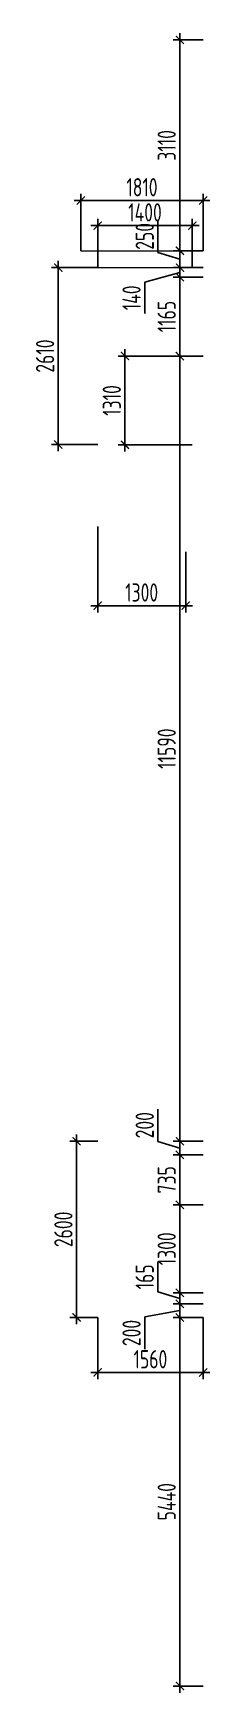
# Model space of a CAD drawing. Header units: millimetres. Extents: x -350007 to 536090, y -888 to 198380.
# Drawn here: x -350007 to -347392, y 81946 to 106441 of the extents above; entities that cross this region are included whole.
import ezdxf

# ---------------------------------------------------------------- set-up
doc = ezdxf.new("R2010")
doc.units = ezdxf.units.MM
doc.layers.add('АР_Размеры нов.', color=15, linetype='Continuous', lineweight=0)
doc.styles.add('ISOCPEUR', font='isocpeur.ttf', dxfattribs={"width": 0.7})
doc.dimstyles.new('R_100', dxfattribs={"dimtxt": 270, "dimasz": 120, "dimexe": 100, "dimexo": 0, "dimgap": 60, "dimtad": 1, "dimdec": 0, "dimrnd": 5, "dimzin": 0, "dimdsep": 46, "dimtxsty": 'ISOCPEUR', "dimblk": 'ARCHTICK', "dimcen": 0, "dimdle": 100, "dimclrd": 256, "dimclre": 256, "dimclrt": 256, "dimadec": 0, "dimazin": 0, "dimtfac": 2, "dimtdec": 0, "dimtofl": 0, "dimtmove": 1, "dimatfit": 3, "dimfxl": 1, "dimtvp": 3, "dimtolj": 1, "dimtzin": 0, "dimarcsym": 0})

msp = doc.modelspace()

# ---------------------------------------------------------------- blocks, each defined once
blk = doc.blocks.new('_ArchTick')
at = {"color": 0, "linetype": 'ByBlock', "const_width": 0.15}
blk.add_lwpolyline([(-0.5, -0.5), (0.5, 0.5)], dxfattribs=at)
blk = doc.blocks.new('*D2887')
at = {"layer": 'АР_Размеры нов.', "lineweight": -2, "ltscale": 100, "transparency": 16777216}
for p, q in [((-349052, 99159), (-349052, 97891)), ((-347750, 98785), (-347750, 97891)), ((-347650, 97991), (-349152, 97991))]:
    blk.add_line(p, q, dxfattribs=at)
at = {"layer": 'АР_Размеры нов.', "lineweight": -2, "ltscale": 100, "transparency": 16777216, "xscale": 120, "yscale": 120, "zscale": 120, "rotation": 180}
blk.add_blockref('_ArchTick', (-349052, 97991), dxfattribs=at)
at = {"layer": 'АР_Размеры нов.', "lineweight": -2, "ltscale": 100, "transparency": 16777216, "xscale": 120, "yscale": 120, "zscale": 120}
blk.add_blockref('_ArchTick', (-347750, 97991), dxfattribs=at)
at = {"layer": 'АР_Размеры нов.', "ltscale": 100, "transparency": 16777216, "insert": (-348401, 98186), "char_height": 270, "attachment_point": 5, "style": 'ISOCPEUR'}
blk.add_mtext('\\A1;1300', dxfattribs=at)
blk = doc.blocks.new('*D2952')
at = {"layer": 'АР_Размеры нов.', "lineweight": -2, "ltscale": 100, "transparency": 16777216}
for p, q in [((-349052, 102980), (-349735, 102980)), ((-349635, 100270), (-349635, 103080)), ((-349049, 100370), (-349735, 100370))]:
    blk.add_line(p, q, dxfattribs=at)
at = {"layer": 'АР_Размеры нов.', "lineweight": -2, "ltscale": 100, "transparency": 16777216, "xscale": 120, "yscale": 120, "zscale": 120}
for p, rotation in [((-349635, 102980), 90), ((-349635, 100370), 270)]:
    blk.add_blockref('_ArchTick', p, dxfattribs=dict(at, rotation=rotation))
at = {"layer": 'АР_Размеры нов.', "ltscale": 100, "transparency": 16777216, "insert": (-349830, 101675), "char_height": 270, "attachment_point": 5, "rotation": 90, "style": 'ISOCPEUR'}
blk.add_mtext('\\A1;2610', dxfattribs=at)
blk = doc.blocks.new('*D2953')
at = {"layer": 'АР_Размеры нов.', "lineweight": -2, "ltscale": 100, "transparency": 16777216}
for p, q in [((-349052, 102980), (-349052, 103701)), ((-347652, 102980), (-347652, 103701)), ((-349152, 103601), (-347552, 103601))]:
    blk.add_line(p, q, dxfattribs=at)
at = {"layer": 'АР_Размеры нов.', "lineweight": -2, "ltscale": 100, "transparency": 16777216, "xscale": 120, "yscale": 120, "zscale": 120, "rotation": 180}
blk.add_blockref('_ArchTick', (-349052, 103601), dxfattribs=at)
at = {"layer": 'АР_Размеры нов.', "lineweight": -2, "ltscale": 100, "transparency": 16777216, "xscale": 120, "yscale": 120, "zscale": 120}
blk.add_blockref('_ArchTick', (-347652, 103601), dxfattribs=at)
at = {"layer": 'АР_Размеры нов.', "ltscale": 100, "transparency": 16777216, "insert": (-348352, 103796), "char_height": 270, "attachment_point": 5, "style": 'ISOCPEUR'}
blk.add_mtext('\\A1;1400', dxfattribs=at)
blk = doc.blocks.new('*D7038')
at = {"layer": 'АР_Размеры нов.', "lineweight": -2, "transparency": 16777216}
for p, q in [((-347492, 87486), (-347936, 87486)), ((-347836, 81946), (-347836, 87586)), ((-347492, 82046), (-347936, 82046))]:
    blk.add_line(p, q, dxfattribs=at)
at = {"layer": 'АР_Размеры нов.', "lineweight": -2, "transparency": 16777216, "xscale": 120, "yscale": 120, "zscale": 120}
for p, rotation in [((-347836, 87486), 90), ((-347836, 82046), 270)]:
    blk.add_blockref('_ArchTick', p, dxfattribs=dict(at, rotation=rotation))
at = {"layer": 'АР_Размеры нов.', "transparency": 16777216, "insert": (-348031, 84766), "char_height": 270, "attachment_point": 5, "rotation": 90, "style": 'ISOCPEUR'}
blk.add_mtext('\\A1;5440', dxfattribs=at)
blk = doc.blocks.new('*D7039')
at = {"layer": 'АР_Размеры нов.', "lineweight": -2, "transparency": 16777216}
for p, q in [((-347836, 87386), (-347836, 87786)), ((-347836, 87586), (-348356, 87496)), ((-348356, 87496), (-348356, 87017)), ((-347492, 87686), (-347936, 87686)), ((-347492, 87486), (-347936, 87486))]:
    blk.add_line(p, q, dxfattribs=at)
at = {"layer": 'АР_Размеры нов.', "lineweight": -2, "transparency": 16777216, "xscale": 120, "yscale": 120, "zscale": 120}
for p, rotation in [((-347836, 87686), 90), ((-347836, 87486), 270)]:
    blk.add_blockref('_ArchTick', p, dxfattribs=dict(at, rotation=rotation))
at = {"layer": 'АР_Размеры нов.', "transparency": 16777216, "insert": (-348551, 87256), "char_height": 270, "attachment_point": 5, "rotation": 90, "style": 'ISOCPEUR'}
blk.add_mtext('\\A1;200', dxfattribs=at)
blk = doc.blocks.new('*D7040')
at = {"layer": 'АР_Размеры нов.', "lineweight": -2, "transparency": 16777216}
for p, q in [((-348161, 87865), (-348161, 88306)), ((-347836, 87586), (-347836, 87949)), ((-347836, 87767), (-348161, 87865)), ((-347492, 87849), (-347936, 87849)), ((-347492, 87686), (-347936, 87686))]:
    blk.add_line(p, q, dxfattribs=at)
at = {"layer": 'АР_Размеры нов.', "lineweight": -2, "transparency": 16777216, "xscale": 120, "yscale": 120, "zscale": 120}
for p, rotation in [((-347836, 87849), 90), ((-347836, 87686), 270)]:
    blk.add_blockref('_ArchTick', p, dxfattribs=dict(at, rotation=rotation))
at = {"layer": 'АР_Размеры нов.', "transparency": 16777216, "insert": (-348356, 88085), "char_height": 270, "attachment_point": 5, "rotation": 90, "style": 'ISOCPEUR'}
blk.add_mtext('\\A1;165', dxfattribs=at)
blk = doc.blocks.new('*D7041')
at = {"layer": 'АР_Размеры нов.', "lineweight": -2, "transparency": 16777216}
for p, q in [((-347836, 87749), (-347836, 89249)), ((-347492, 89149), (-347936, 89149)), ((-347492, 87849), (-347936, 87849))]:
    blk.add_line(p, q, dxfattribs=at)
at = {"layer": 'АР_Размеры нов.', "lineweight": -2, "transparency": 16777216, "xscale": 120, "yscale": 120, "zscale": 120}
for p, rotation in [((-347836, 89149), 90), ((-347836, 87849), 270)]:
    blk.add_blockref('_ArchTick', p, dxfattribs=dict(at, rotation=rotation))
at = {"layer": 'АР_Размеры нов.', "transparency": 16777216, "insert": (-348031, 88499), "char_height": 270, "attachment_point": 5, "rotation": 90, "style": 'ISOCPEUR'}
blk.add_mtext('\\A1;1300', dxfattribs=at)
blk = doc.blocks.new('*D7042')
at = {"layer": 'АР_Размеры нов.', "lineweight": -2, "transparency": 16777216}
for p, q in [((-347836, 89049), (-347836, 89986)), ((-347492, 89886), (-347936, 89886)), ((-347492, 89149), (-347936, 89149))]:
    blk.add_line(p, q, dxfattribs=at)
at = {"layer": 'АР_Размеры нов.', "lineweight": -2, "transparency": 16777216, "xscale": 120, "yscale": 120, "zscale": 120}
for p, rotation in [((-347836, 89886), 90), ((-347836, 89149), 270)]:
    blk.add_blockref('_ArchTick', p, dxfattribs=dict(at, rotation=rotation))
at = {"layer": 'АР_Размеры нов.', "transparency": 16777216, "insert": (-348031, 89517), "char_height": 270, "attachment_point": 5, "rotation": 90, "style": 'ISOCPEUR'}
blk.add_mtext('\\A1;735', dxfattribs=at)
blk = doc.blocks.new('*D7043')
at = {"layer": 'АР_Размеры нов.', "lineweight": -2, "transparency": 16777216}
for p, q in [((-348161, 90083), (-348161, 90562)), ((-347836, 89786), (-347836, 90186)), ((-347836, 89986), (-348161, 90083)), ((-347492, 90086), (-347936, 90086)), ((-347492, 89886), (-347936, 89886))]:
    blk.add_line(p, q, dxfattribs=at)
at = {"layer": 'АР_Размеры нов.', "lineweight": -2, "transparency": 16777216, "xscale": 120, "yscale": 120, "zscale": 120}
for p, rotation in [((-347836, 90086), 90), ((-347836, 89886), 270)]:
    blk.add_blockref('_ArchTick', p, dxfattribs=dict(at, rotation=rotation))
at = {"layer": 'АР_Размеры нов.', "transparency": 16777216, "insert": (-348356, 90323), "char_height": 270, "attachment_point": 5, "rotation": 90, "style": 'ISOCPEUR'}
blk.add_mtext('\\A1;200', dxfattribs=at)
blk = doc.blocks.new('*D7044')
at = {"layer": 'АР_Размеры нов.', "lineweight": -2, "transparency": 16777216}
for p, q in [((-347492, 101675), (-347936, 101675)), ((-347836, 89986), (-347836, 101775)), ((-347492, 90086), (-347936, 90086))]:
    blk.add_line(p, q, dxfattribs=at)
at = {"layer": 'АР_Размеры нов.', "lineweight": -2, "transparency": 16777216, "xscale": 120, "yscale": 120, "zscale": 120}
for p, rotation in [((-347836, 101675), 90), ((-347836, 90086), 270)]:
    blk.add_blockref('_ArchTick', p, dxfattribs=dict(at, rotation=rotation))
at = {"layer": 'АР_Размеры нов.', "transparency": 16777216, "insert": (-348031, 95881), "char_height": 270, "attachment_point": 5, "rotation": 90, "style": 'ISOCPEUR'}
blk.add_mtext('\\A1;11590', dxfattribs=at)
blk = doc.blocks.new('*D7045')
at = {"layer": 'АР_Размеры нов.', "lineweight": -2, "transparency": 16777216}
for p, q in [((-347836, 101575), (-347836, 102940)), ((-347492, 102840), (-347936, 102840)), ((-347492, 101675), (-347936, 101675))]:
    blk.add_line(p, q, dxfattribs=at)
at = {"layer": 'АР_Размеры нов.', "lineweight": -2, "transparency": 16777216, "xscale": 120, "yscale": 120, "zscale": 120}
for p, rotation in [((-347836, 102840), 90), ((-347836, 101675), 270)]:
    blk.add_blockref('_ArchTick', p, dxfattribs=dict(at, rotation=rotation))
at = {"layer": 'АР_Размеры нов.', "transparency": 16777216, "insert": (-348031, 102258), "char_height": 270, "attachment_point": 5, "rotation": 90, "style": 'ISOCPEUR'}
blk.add_mtext('\\A1;1165', dxfattribs=at)
blk = doc.blocks.new('*D7046')
at = {"layer": 'АР_Размеры нов.', "lineweight": -2, "transparency": 16777216}
for p, q in [((-347836, 102910), (-348356, 102765)), ((-347492, 102980), (-347936, 102980)), ((-347836, 102740), (-347836, 103080)), ((-348356, 102765), (-348356, 102305)), ((-347492, 102840), (-347936, 102840))]:
    blk.add_line(p, q, dxfattribs=at)
at = {"layer": 'АР_Размеры нов.', "lineweight": -2, "transparency": 16777216, "xscale": 120, "yscale": 120, "zscale": 120}
for p, rotation in [((-347836, 102980), 90), ((-347836, 102840), 270)]:
    blk.add_blockref('_ArchTick', p, dxfattribs=dict(at, rotation=rotation))
at = {"layer": 'АР_Размеры нов.', "transparency": 16777216, "insert": (-348551, 102535), "char_height": 270, "attachment_point": 5, "rotation": 90, "style": 'ISOCPEUR'}
blk.add_mtext('\\A1;140', dxfattribs=at)
blk = doc.blocks.new('*D7047')
at = {"layer": 'АР_Размеры нов.', "lineweight": -2, "transparency": 16777216}
for p, q in [((-348161, 103203), (-348161, 103682)), ((-347836, 103105), (-348161, 103203)), ((-347492, 103230), (-347936, 103230)), ((-347836, 102880), (-347836, 103330)), ((-347492, 102980), (-347936, 102980))]:
    blk.add_line(p, q, dxfattribs=at)
at = {"layer": 'АР_Размеры нов.', "lineweight": -2, "transparency": 16777216, "xscale": 120, "yscale": 120, "zscale": 120}
for p, rotation in [((-347836, 103230), 90), ((-347836, 102980), 270)]:
    blk.add_blockref('_ArchTick', p, dxfattribs=dict(at, rotation=rotation))
at = {"layer": 'АР_Размеры нов.', "transparency": 16777216, "insert": (-348356, 103442), "char_height": 270, "attachment_point": 5, "rotation": 90, "style": 'ISOCPEUR'}
blk.add_mtext('\\A1;250', dxfattribs=at)
blk = doc.blocks.new('*D7048')
at = {"layer": 'АР_Размеры нов.', "lineweight": -2, "transparency": 16777216}
for p, q in [((-347492, 106341), (-347936, 106341)), ((-347836, 103130), (-347836, 106441)), ((-347492, 103230), (-347936, 103230))]:
    blk.add_line(p, q, dxfattribs=at)
at = {"layer": 'АР_Размеры нов.', "lineweight": -2, "transparency": 16777216, "xscale": 120, "yscale": 120, "zscale": 120}
for p, rotation in [((-347836, 106341), 90), ((-347836, 103230), 270)]:
    blk.add_blockref('_ArchTick', p, dxfattribs=dict(at, rotation=rotation))
at = {"layer": 'АР_Размеры нов.', "transparency": 16777216, "insert": (-348031, 104785), "char_height": 270, "attachment_point": 5, "rotation": 90, "style": 'ISOCPEUR'}
blk.add_mtext('\\A1;3110', dxfattribs=at)
blk = doc.blocks.new('*D7075')
at = {"layer": 'АР_Размеры нов.', "lineweight": -2, "transparency": 16777216}
for p, q in [((-349052, 87486), (-349052, 86574)), ((-347492, 87486), (-347492, 86574)), ((-347392, 86674), (-349152, 86674))]:
    blk.add_line(p, q, dxfattribs=at)
at = {"layer": 'АР_Размеры нов.', "lineweight": -2, "transparency": 16777216, "xscale": 120, "yscale": 120, "zscale": 120, "rotation": 180}
blk.add_blockref('_ArchTick', (-349052, 86674), dxfattribs=at)
at = {"layer": 'АР_Размеры нов.', "lineweight": -2, "transparency": 16777216, "xscale": 120, "yscale": 120, "zscale": 120}
blk.add_blockref('_ArchTick', (-347492, 86674), dxfattribs=at)
at = {"layer": 'АР_Размеры нов.', "transparency": 16777216, "insert": (-348272, 86869), "char_height": 270, "attachment_point": 5, "style": 'ISOCPEUR'}
blk.add_mtext('\\A1;1560', dxfattribs=at)
blk = doc.blocks.new('*D7076')
at = {"layer": 'АР_Размеры нов.', "lineweight": -2, "transparency": 16777216}
for p, q in [((-349364, 87386), (-349364, 90186)), ((-349052, 90086), (-349464, 90086)), ((-349052, 87486), (-349464, 87486))]:
    blk.add_line(p, q, dxfattribs=at)
at = {"layer": 'АР_Размеры нов.', "lineweight": -2, "transparency": 16777216, "xscale": 120, "yscale": 120, "zscale": 120}
for p, rotation in [((-349364, 90086), 90), ((-349364, 87486), 270)]:
    blk.add_blockref('_ArchTick', p, dxfattribs=dict(at, rotation=rotation))
at = {"layer": 'АР_Размеры нов.', "transparency": 16777216, "insert": (-349559, 88786), "char_height": 270, "attachment_point": 5, "rotation": 90, "style": 'ISOCPEUR'}
blk.add_mtext('\\A1;2600', dxfattribs=at)
blk = doc.blocks.new('*D7077')
at = {"layer": 'АР_Размеры нов.', "lineweight": -2, "transparency": 16777216}
for p, q in [((-347392, 103972), (-349402, 103972)), ((-349302, 103230), (-349302, 104072)), ((-347492, 103230), (-347492, 104072))]:
    blk.add_line(p, q, dxfattribs=at)
at = {"layer": 'АР_Размеры нов.', "lineweight": -2, "transparency": 16777216, "xscale": 120, "yscale": 120, "zscale": 120, "rotation": 180}
blk.add_blockref('_ArchTick', (-349302, 103972), dxfattribs=at)
at = {"layer": 'АР_Размеры нов.', "lineweight": -2, "transparency": 16777216, "xscale": 120, "yscale": 120, "zscale": 120}
blk.add_blockref('_ArchTick', (-347492, 103972), dxfattribs=at)
at = {"layer": 'АР_Размеры нов.', "transparency": 16777216, "insert": (-348397, 104167), "char_height": 270, "attachment_point": 5, "style": 'ISOCPEUR'}
blk.add_mtext('\\A1;1810', dxfattribs=at)
blk = doc.blocks.new('*D7172')
at = {"layer": 'АР_Размеры нов.', "lineweight": -2, "transparency": 16777216}
for p, q in [((-347652, 101675), (-348748, 101675)), ((-348648, 100265), (-348648, 101775)), ((-347652, 100365), (-348748, 100365))]:
    blk.add_line(p, q, dxfattribs=at)
at = {"layer": 'АР_Размеры нов.', "lineweight": -2, "transparency": 16777216, "xscale": 120, "yscale": 120, "zscale": 120}
for p, rotation in [((-348648, 101675), 90), ((-348648, 100365), 270)]:
    blk.add_blockref('_ArchTick', p, dxfattribs=dict(at, rotation=rotation))
at = {"layer": 'АР_Размеры нов.', "transparency": 16777216, "insert": (-348843, 101020), "char_height": 270, "attachment_point": 5, "rotation": 90, "style": 'ISOCPEUR'}
blk.add_mtext('\\A1;1310', dxfattribs=at)

# ---------------------------------------------------------------- dimensions: what is measured, and where the dimension line sits
at = {"layer": 'АР_Размеры нов.'}
for base, p1, p2, picture, middle in [((-347835.8, 106340.7), (-347492.2, 103230.3, 0.4), (-347492.2, 106340.7), '*D7048', (-348030.8, 104785.5)), ((-347835.8, 103230.3), (-347492.2, 102980.3, -0.3), (-347492.2, 103230.3, 0.4), '*D7047', (-348355.8, 103262.8)), ((-347835.8, 102840.4), (-347492.2, 101675.4), (-347492.2, 102840.4), '*D7045', (-348030.8, 102257.9)), ((-348647.5, 101675.4), (-347652.2, 100364.6), (-347652.2, 101675.4), '*D7172', (-348842.5, 101020)), ((-347835.8, 101675.4), (-347492.2, 90085.7), (-347492.2, 101675.4), '*D7044', (-348030.8, 95880.5)), ((-347835.8, 90085.7), (-347492.2, 89885.9), (-347492.2, 90085.7), '*D7043', (-348355.8, 90143.3)), ((-349363.5, 90085.8), (-349052.4, 87485.8), (-349052.2, 90085.8), '*D7076', (-349558.5, 88785.8)), ((-347835.8, 89885.9), (-347492.2, 89148.6), (-347492.2, 89885.9), '*D7042', (-348030.8, 89517.3)), ((-347835.8, 89148.6), (-347492.2, 87848.6), (-347492.2, 89148.6), '*D7041', (-348030.8, 88498.6)), ((-347835.8, 87848.6), (-347492.2, 87685.7), (-347492.2, 87848.6), '*D7040', (-348355.8, 87924.7)), ((-347835.8, 87485.7), (-347492.2, 82045.7), (-347492.2, 87485.7), '*D7038', (-348030.8, 84765.7))]:
    dim = msp.add_linear_dim(base=base, p1=p1, p2=p2, angle=90, dimstyle='R_100', override={"dimpost": '\\X'}, dxfattribs=at)
    dim.commit()
    dim.dimension.update_dxf_attribs({"geometry": picture, "text_midpoint": middle})
for base, p1, p2, picture, middle in [((-349302.2, 103971.8), (-347492.2, 103230.3), (-349302.2, 103230.3, 0.4), '*D7077', (-348397.2, 104166.8)), ((-349052.4, 86674.2), (-347492.2, 87485.7), (-349052.4, 87485.8), '*D7075', (-348272.3, 86869.2))]:
    dim = msp.add_linear_dim(base=base, p1=p1, p2=p2, dimstyle='R_100', override={"dimpost": '\\X'}, dxfattribs=at)
    dim.commit()
    dim.dimension.update_dxf_attribs({"geometry": picture, "text_midpoint": middle})
at = {"layer": 'АР_Размеры нов.', "ltscale": 100}
for base, p1, p2, picture, middle in [((-347652.2, 103600.7), (-349052.2, 102980.3), (-347652.2, 102980.3, 0), '*D2953', (-348352.2, 103795.7)), ((-349052.2, 97991.4), (-347750, 98785.2, 0.1), (-349052.2, 99158.7), '*D2887', (-348401.1, 98186.4))]:
    dim = msp.add_linear_dim(base=base, p1=p1, p2=p2, dimstyle='R_100', override={"dimpost": '\\X', "dimfxl": 2.5, "dimarcsym": 2}, dxfattribs=at)
    dim.commit()
    dim.dimension.update_dxf_attribs({"geometry": picture, "text_midpoint": middle})
dim = msp.add_linear_dim(base=(-349634.9, 102980.3), p1=(-349048.7, 100369.6), p2=(-349052.2, 102980.3, 0), angle=90, dimstyle='R_100', override={"dimpost": '\\X', "dimfxl": 2.5, "dimarcsym": 2}, dxfattribs=at)
dim.commit()
dim.dimension.update_dxf_attribs({"geometry": '*D2952', "text_midpoint": (-349829.9, 101674.9)})
at = {"layer": 'АР_Размеры нов.'}
for base, p1, p2, picture, middle in [((-347835.8, 102980.3), (-347492.2, 102840.4), (-347492.2, 102980.3, -0.3), '*D7046', (-348355.8, 102705.4)), ((-347835.8, 87685.7), (-347492.2, 87485.7), (-347492.2, 87685.7), '*D7039', (-348355.9, 87435.8))]:
    dim = msp.add_linear_dim(base=base, p1=p1, p2=p2, angle=90, dimstyle='R_100', override={"dimpost": '\\X'}, dxfattribs=at)
    dim.commit()
    dim.dimension.update_dxf_attribs({"geometry": picture, "text_midpoint": middle, "dimtype": 160})

# ---------------------------------------------------------------- linework, layer by layer
at = {"layer": 'АР_Размеры нов.', "ltscale": 100}
for p, q in [((-349302.2, 103230.3, 0.4), (-347492.2, 103230.3)), ((-349052.2, 102980.3), (-347510.4, 102980.3, 0))]:
    msp.add_line(p, q, dxfattribs=at)

msp.set_redraw_order([(e.dxf.handle, doc.entitydb.next_handle()) for e in msp.query("TEXT MTEXT ATTDEF DIMENSION ARC_DIMENSION")])  # texts and dimensions are drawn at this point

doc.saveas('drawing.dxf')
